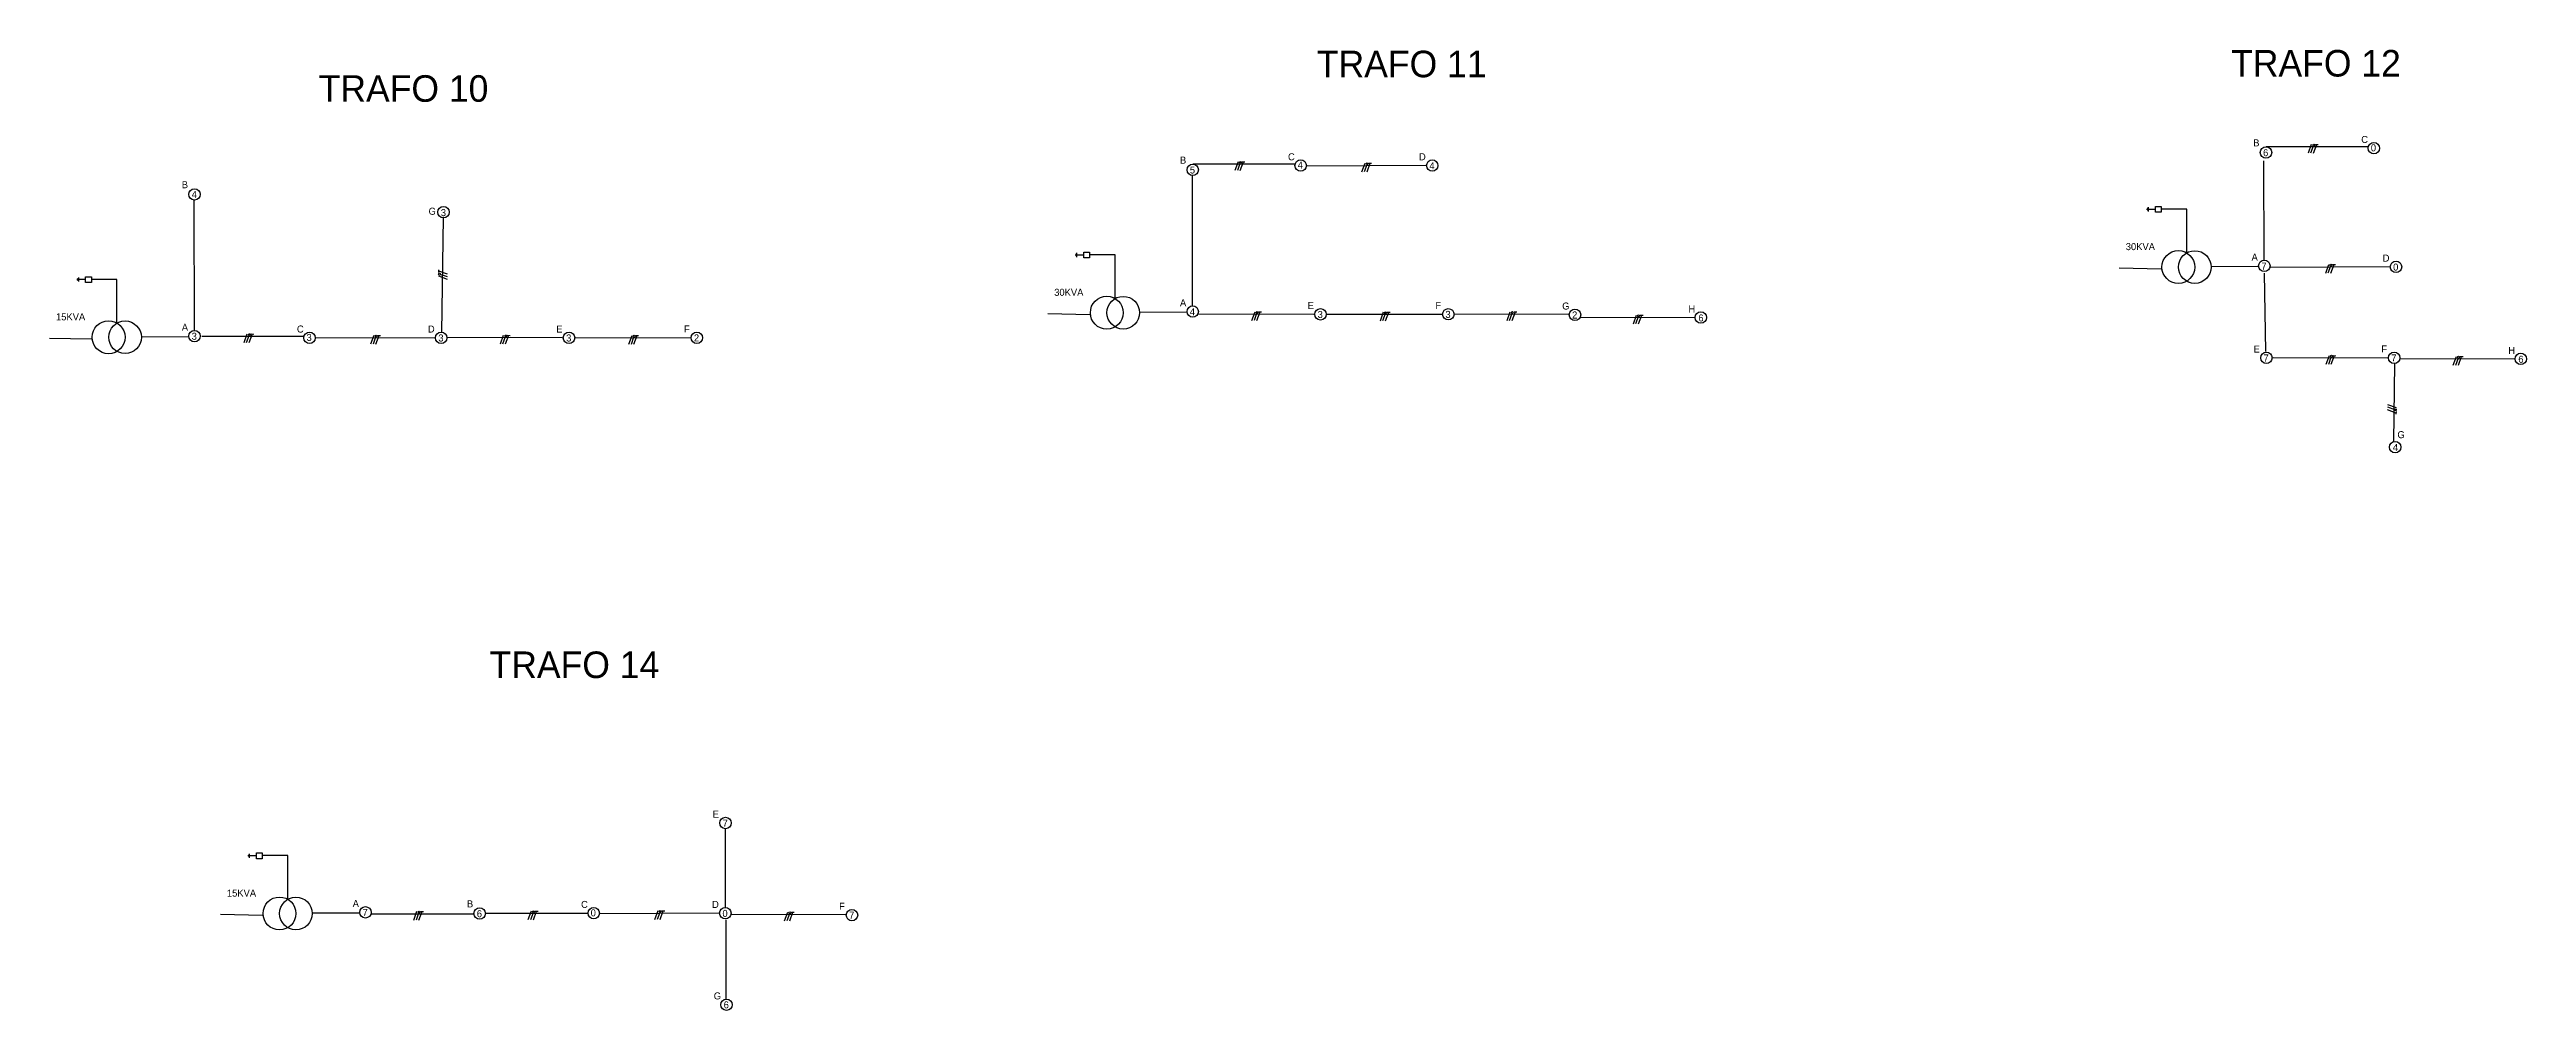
# Model space of a CAD drawing. Header units: millimetres. Extents: x -3588 to 75209, y -3737 to 38254.
# Drawn here: x 39096 to 43135, y 16930 to 18496 of the extents above; entities that cross this region are included whole.
import ezdxf

# ---------------------------------------------------------------- set-up
doc = ezdxf.new("R2010")
doc.units = ezdxf.units.MM
doc.layers.add('RED BT', color=255, linetype='Continuous')
doc.layers.add('Red MT', color=255, linetype='Continuous')

msp = doc.modelspace()

# ---------------------------------------------------------------- texts
at = {"ltscale": 0.15, "attachment_point": 1}
for s, width, gutter_width, insert, char_height in [('TRAFO 11', 915.19314, 216.492, (41162.663, 18494.032), 43.2983), ('TRAFO 12', 915.19314, 216.492, (42653.513, 18495.219), 43.2983), ('TRAFO 10', 915.19314, 216.492, (39534.918, 18454.059), 43.2983), ('B', 12.05698, 57.19, (42689.518, 18349.527), 11.438), ('C', 12.05698, 57.19, (42865.686, 18355.084), 11.438), ('0', 15.04387, 57.19, (42881.357, 18341.426), 11.438), ('B', 12.05698, 57.19, (40939.401, 18321.296), 11.438), ('5', 15.04387, 57.19, (40955.494, 18305.284), 11.438), ('C', 12.05698, 57.19, (41115.57, 18326.853), 11.438), ('4', 15.04387, 57.19, (41131.24, 18313.195), 11.438), ('D', 12.05698, 57.19, (41329.137, 18326.857), 11.438), ('4', 15.04387, 57.19, (41346.119, 18312.272), 11.438), ('6', 15.04387, 57.19, (42705.61, 18333.515), 11.438), ('B', 12.05698, 57.19, (39311.656, 18281.322), 11.438), ('4', 15.04387, 57.19, (39327.748, 18265.31), 11.438), ('3', 15.04387, 57.19, (39734.022, 18235.804), 11.438), ('30KVA', 17.93472, 57.19, (42481.681, 18180.421), 11.4379), ('A', 12.05698, 57.19, (42686.799, 18163.353), 11.438), ('7', 15.04387, 57.19, (42702.891, 18148.768), 11.438), ('D', 12.05698, 57.19, (42900.685, 18161.683), 11.438), ('0', 15.04387, 57.19, (42917.668, 18147.098), 11.438), ('30KVA', 17.93472, 57.19, (40734.283, 18105.993), 11.4379), ('15KVA', 17.93472, 57.19, (39106.538, 18066.02), 11.4379), ('A', 12.05698, 57.19, (40939.401, 18088.926), 11.438), ('4', 15.04387, 57.19, (40955.494, 18074.341), 11.438), ('E', 12.05698, 57.19, (41147.661, 18084.424), 11.438), ('3', 15.04387, 57.19, (41163.853, 18069.839), 11.438), ('F', 12.05698, 57.19, (41356.041, 18084.528), 11.438), ('3', 15.04387, 57.19, (41372.233, 18069.943), 11.438), ('G', 12.05698, 57.19, (41562.635, 18083.586), 11.438), ('2', 15.04387, 57.19, (41578.828, 18069.001), 11.438), ('H', 12.05698, 57.19, (41768.532, 18078.775), 11.438), ('6', 15.04387, 57.19, (41784.724, 18064.189), 11.438), ('A', 12.05698, 57.19, (39311.656, 18048.952), 11.438), ('3', 15.04387, 57.19, (39327.748, 18034.367), 11.438), ('C', 12.05698, 57.19, (39499.408, 18046.115), 11.438), ('3', 15.04387, 57.19, (39515.079, 18032.457), 11.438), ('D', 12.05698, 57.19, (39712.975, 18046.119), 11.438), ('3', 15.04387, 57.19, (39729.958, 18031.534), 11.438), ('E', 12.05698, 57.19, (39922.217, 18046.119), 11.438), ('3', 15.04387, 57.19, (39938.409, 18031.534), 11.438), ('F', 12.05698, 57.19, (40130.597, 18046.224), 11.438), ('2', 15.04387, 57.19, (40146.789, 18031.638), 11.438), ('E', 12.05698, 57.19, (42690.088, 18013.494), 11.438), ('7', 15.04387, 57.19, (42706.28, 17998.909), 11.438), ('F', 12.05698, 57.19, (42898.468, 18013.599), 11.438), ('7', 15.04387, 57.19, (42914.661, 17999.014), 11.438), ('H', 12.05698, 57.19, (43105.592, 18011.393), 11.438), ('6', 15.04387, 57.19, (43121.784, 17996.808), 11.438), ('TRAFO 14', 915.19314, 216.492, (39813.588, 17514.882), 43.2983), ('E', 12.05698, 57.19, (40177.39, 17255.454), 11.438), ('7', 15.04387, 57.19, (40193.582, 17240.868), 11.438), ('15KVA', 17.93472, 57.19, (39385.208, 17126.843), 11.4379), ('A', 12.05698, 57.19, (39590.326, 17109.776), 11.438), ('7', 15.04387, 57.19, (39606.418, 17095.19), 11.438), ('B', 12.05698, 57.19, (39776.634, 17109.276), 11.438), ('6', 15.04387, 57.19, (39792.726, 17093.264), 11.438), ('C', 12.05698, 57.19, (39962.753, 17108.383), 11.438), ('0', 15.04387, 57.19, (39978.424, 17094.725), 11.438), ('D', 12.05698, 57.19, (40176.321, 17108.388), 11.438), ('0', 15.04387, 57.19, (40193.303, 17093.802), 11.438), ('F', 12.05698, 57.19, (40383.595, 17105.357), 11.438), ('7', 15.04387, 57.19, (40399.787, 17090.772), 11.438), ('G', 12.05698, 57.19, (40179.094, 16959.261), 11.438), ('6', 15.04387, 57.19, (40195.286, 16944.676), 11.438)]:
    msp.add_mtext_dynamic_manual_height_columns(s, width=width, gutter_width=gutter_width, heights=[0], dxfattribs=dict(at, insert=insert, char_height=char_height))
at = {"ltscale": 0.15, "char_height": 11.438, "attachment_point": 1}
for s, width, insert, rotation in [('G', 12.05698, (39714.401, 18238.357), 357.19404), ('4', 15.04387, (42917.436, 17853.336), 356.619676), ('G', 12.05698, (42924.783, 17874.041), 358.943073)]:
    msp.add_mtext_dynamic_manual_height_columns(s, width=width, gutter_width=57.19, heights=[0], dxfattribs=dict(at, insert=insert, rotation=rotation))

# ---------------------------------------------------------------- blocks, each defined once
blk = doc.blocks.new('monofasico')
at = {"layer": 'RED BT', "color": 18, "ltscale": 0.15, "true_color": 0x000000}
blk.add_lwpolyline([(5450.14, 3489.83), (5450.48, 3490.77)], dxfattribs=at)
at = {"layer": 'RED BT', "color": 3, "ltscale": 0.15}
for points in [[(5450.69, 3489.82), (5451.04, 3490.76)], [(5450.89, 3490.76), (5451.19, 3490.75)]]:
    blk.add_lwpolyline(points, dxfattribs=at)
at = {"layer": 'RED BT', "color": 9, "ltscale": 0.15, "true_color": 0xc7c8ca}
blk.add_lwpolyline([(5450.41, 3489.84), (5450.69, 3490.61)], dxfattribs=at)
blk.add_circle((5450.71, 3490.69), 0.0973, dxfattribs=at)

# ---------------------------------------------------------------- linework, layer by layer
for p, q in [((42710.529, 18337.619), (42876.259, 18337.632)), ((40960.412, 18309.388), (41126.143, 18309.401)), ((41146.032, 18306.571), (41340.499, 18307.222)), ((42707.393, 18152.86), (42706.714, 18314.772)), ((40959.996, 18078.433), (40959.695, 18290.332)), ((39332.25, 18038.46), (39331.949, 18250.359)), ((39735.502, 18034.618), (39738.552, 18222.005)), ((42471.143, 18140.142), (42539.59, 18138.67)), ((42620.976, 18142.301), (42697.84, 18142.756)), ((42717.581, 18141.397), (42912.047, 18142.048)), ((42710.343, 18003.853), (42707.838, 18131.476)), ((40723.746, 18065.715), (40792.193, 18064.243)), ((40873.578, 18067.874), (40950.442, 18068.329)), ((40970.075, 18065.194), (41157.487, 18064.874)), ((41179.537, 18064.723), (41366.949, 18064.402)), ((41386.181, 18065.06), (41573.593, 18064.739)), ((41592.102, 18059.712), (41779.514, 18059.391)), ((39096, 18025.742), (39164.447, 18024.27)), ((39245.833, 18027.901), (39322.696, 18028.355)), ((39344.251, 18028.65), (39509.981, 18028.663)), ((39529.871, 18025.833), (39724.337, 18026.484)), ((39744.631, 18026.889), (39932.043, 18026.569)), ((39954.093, 18026.418), (40141.505, 18026.098)), ((42721.964, 17993.794), (42909.376, 17993.473)), ((42919.718, 17984.047), (42918.446, 17856.779)), ((42929.163, 17992.33), (43116.575, 17992.01)), ((40198.354, 17097.144), (40198.354, 17225.67)), ((39374.67, 17086.565), (39443.117, 17085.093)), ((39524.503, 17088.724), (39601.367, 17089.179)), ((39621.057, 17087.545), (39786.787, 17087.558)), ((39807.663, 17088.192), (39973.393, 17088.205)), ((39993.216, 17088.101), (40187.682, 17088.752)), ((40208.004, 17086.774), (40395.416, 17086.453)), ((40199.488, 16948.76), (40199.488, 17077.285))]:
    msp.add_line(p, q)
at = {"ltscale": 0.15}
for p, q in [((42516.288, 18236.486), (42516.288, 18234.676)), ((42517.267, 18237.732), (42517.267, 18233.579)), ((42518.241, 18238.908), (42518.241, 18232.17)), ((42530.022, 18235.353), (42518.241, 18235.353)), ((40768.89, 18162.059), (40768.89, 18160.249)), ((40769.87, 18163.305), (40769.87, 18159.152)), ((40770.844, 18164.481), (40770.844, 18157.743)), ((40782.625, 18160.925), (40770.844, 18160.925)), ((39141.144, 18122.085), (39141.144, 18120.276)), ((39142.124, 18123.331), (39142.124, 18119.178)), ((39143.098, 18124.508), (39143.098, 18117.769)), ((39154.879, 18120.952), (39143.098, 18120.952)), ((39419.815, 17182.908), (39419.815, 17181.099)), ((39420.794, 17184.154), (39420.794, 17180.001)), ((39421.768, 17185.331), (39421.768, 17178.593)), ((39433.549, 17181.775), (39421.768, 17181.775))]:
    msp.add_line(p, q, dxfattribs=at)
for points in [[(42539.384, 18230.658), (42530.022, 18230.658), (42530.022, 18240.047), (42539.384, 18240.047)], [(40791.986, 18156.231), (40782.625, 18156.231), (40782.625, 18165.62), (40791.986, 18165.62)], [(39164.241, 18116.258), (39154.879, 18116.258), (39154.879, 18125.647), (39164.241, 18125.647)], [(39442.911, 17177.081), (39433.549, 17177.081), (39433.549, 17186.47), (39442.911, 17186.47)]]:
    msp.add_lwpolyline(points, close=True, dxfattribs=at)
for points in [[(42581.102, 18164.557), (42581.102, 18235.738), (42539.384, 18235.738)], [(40833.705, 18090.13), (40833.705, 18161.311), (40791.986, 18161.311)], [(39205.959, 18050.157), (39205.959, 18121.338), (39164.241, 18121.338)], [(39484.629, 17110.98), (39484.629, 17182.161), (39442.911, 17182.161)]]:
    msp.add_lwpolyline(points, dxfattribs=at)
for centre in [(42886.319, 18335.023), (41136.203, 18306.792), (39738.503, 18230.946), (41168.567, 18064.363), (41376.947, 18064.467), (41583.542, 18063.525), (41788.733, 18059.107), (39520.041, 18026.054), (39943.123, 18026.058), (40151.503, 18026.162), (42710.995, 17993.433), (42919.375, 17993.538), (43125.794, 17991.726), (42921.029, 17847.877), (40198.296, 17235.393), (39983.386, 17088.322), (40404.501, 17085.296), (40200, 16939.2)]:
    msp.add_circle(centre, 9.312, dxfattribs=at)
at = {"color": 4, "ltscale": 0.15}
for centre, radius in [((42567.455, 18141.464), 26.824), ((42594.279, 18141.464), 26.588), ((40820.058, 18067.037), 26.824), ((40846.882, 18067.037), 26.588), ((39192.312, 18027.064), 26.824), ((39219.136, 18027.064), 26.588), ((39470.983, 17087.887), 26.824), ((39497.806, 17087.887), 26.588)]:
    msp.add_circle(centre, radius, dxfattribs=at)
at = {"layer": 'Red MT', "color": 30, "true_color": 0xf26722}
for centre in [(40960.208, 18299.808), (41350.833, 18306.796), (42710.324, 18328.039), (39332.462, 18259.835), (42707.605, 18143.292), (42922.382, 18141.622), (40960.208, 18068.865), (39332.462, 18028.891), (39734.672, 18026.058), (39611.132, 17089.714), (39797.44, 17087.788), (40198.017, 17088.327)]:
    msp.add_circle(centre, 9.312, dxfattribs=at)

# ---------------------------------------------------------------- block references
at = {"layer": 'RED BT', "color": 6, "xscale": 15.10011322645952, "yscale": 15.10011322645952, "zscale": 15.10011322645952}
for p in [(-39518.186, -34369.508), (-41268.303, -34397.74), (-41061.6, -34400.041), (-39490.052, -34565.215), (-41241.037, -34642.335), (-41031.575, -34642.806), (-40824.931, -34642.469), (-40619.01, -34647.817), (-42884.464, -34678.478), (-42677.762, -34680.78), (-42466.481, -34680.64), (-42257.019, -34681.111), (-39489.148, -34713.735), (-39281.949, -34715.199), (-42607.658, -35619.583), (-42421.053, -35618.935), (-42214.417, -35618.511), (-42003.108, -35620.755)]:
    msp.add_blockref('monofasico', p, dxfattribs=at)
for p, rotation in [((93678.044, -63371.509), 90.86492508326772), ((-9117.076, 100641.399), 269.5338262639123)]:
    msp.add_blockref('monofasico', p, dxfattribs=dict(at, rotation=rotation))

msp.set_redraw_order([(e.dxf.handle, doc.entitydb.next_handle()) for e in msp.query("TEXT MTEXT ATTDEF DIMENSION ARC_DIMENSION")])  # texts and dimensions are drawn at this point

doc.saveas('drawing.dxf')
